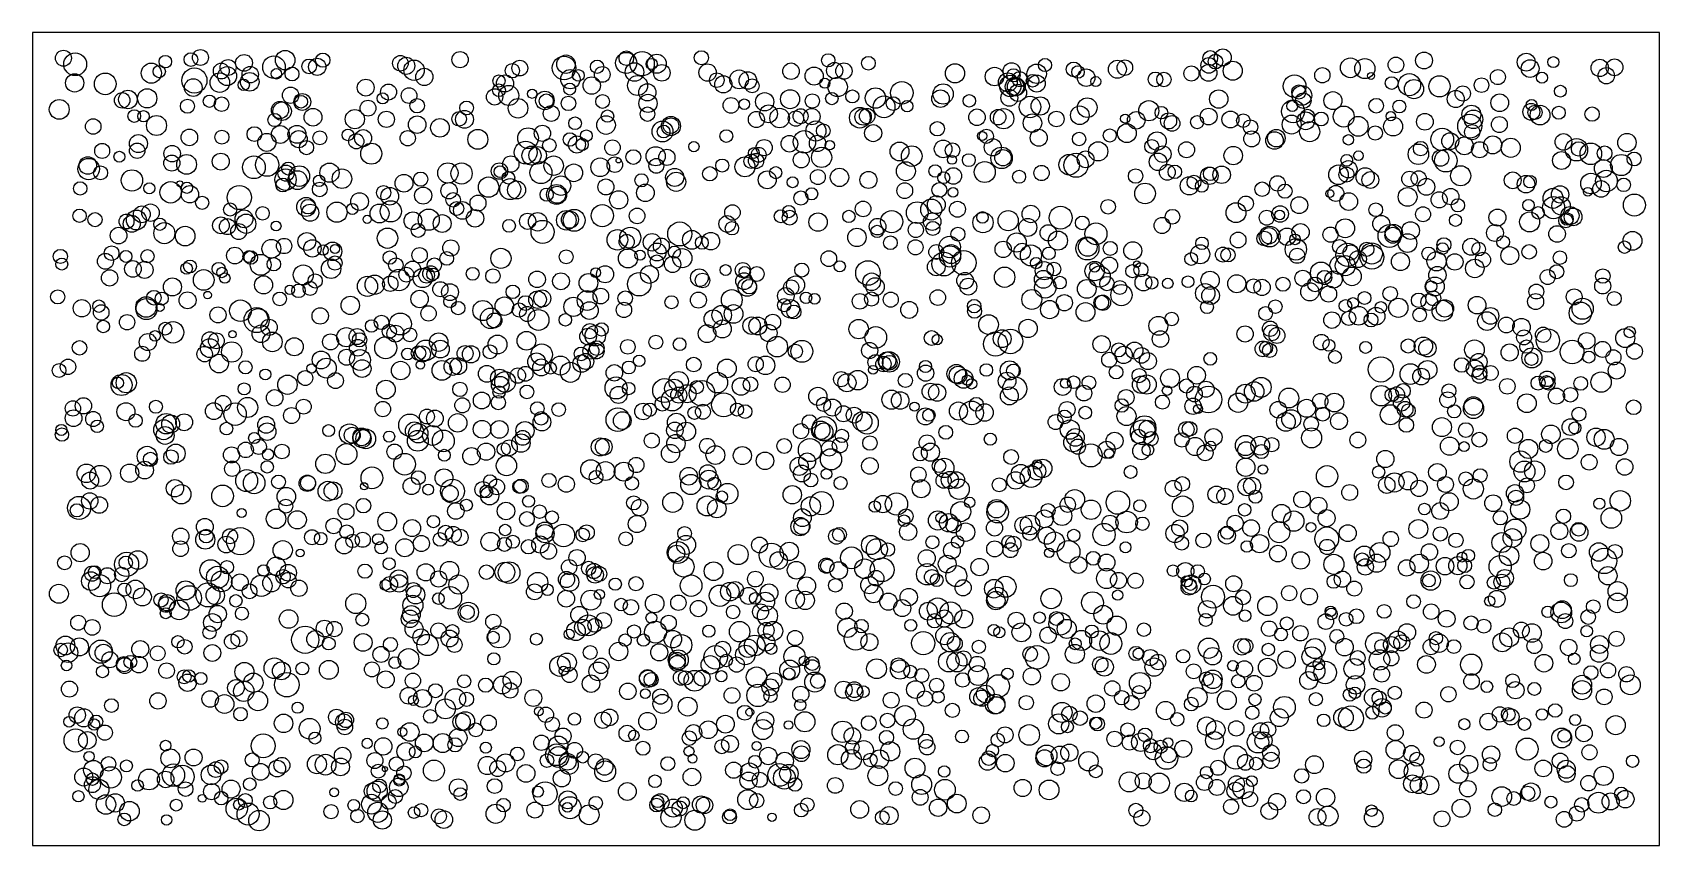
# Model space of a CAD drawing. Header units: millimetres. Extents: x 0 to 100, y 0 to 50.
import ezdxf

# ---------------------------------------------------------------- set-up
doc = ezdxf.new("R2010")
doc.units = ezdxf.units.MM
doc.layers.add('frame', color=7, linetype='Continuous')
doc.layers.add('media', color=7, linetype='Continuous')

msp = doc.modelspace()

# ---------------------------------------------------------------- linework, layer by layer
at = {"layer": 'frame'}
msp.add_lwpolyline([(0, 0), (100, 0), (100, 50), (0, 50), (0, 0)], dxfattribs=at)
at = {"layer": 'media'}
for centre, radius in [((1.9, 48.42), 0.49), ((2.62, 48.05), 0.702), ((7.3, 47.5), 0.618), ((8.16, 48.21), 0.382), ((9.73, 48.34), 0.42), ((10.32, 48.46), 0.488), ((11.6, 47.63), 0.486), ((12.02, 47.85), 0.488), ((13, 48.13), 0.515), ((14.84, 47.87), 0.695), ((15.53, 48.3), 0.599), ((17, 47.92), 0.451), ((17.5, 47.89), 0.529), ((17.84, 48.3), 0.439), ((22.61, 48.11), 0.48), ((22.97, 47.95), 0.527), ((23.45, 47.68), 0.627), ((26.28, 48.33), 0.5), ((29.49, 47.65), 0.441), ((29.95, 47.81), 0.484), ((32.67, 47.82), 0.727), ((32.79, 48.05), 0.568), ((34.7, 47.89), 0.412), ((36.49, 48.13), 0.65), ((36.5, 48.42), 0.448), ((37, 47.57), 0.57), ((37.47, 48.08), 0.747), ((38.05, 48.07), 0.342), ((38.37, 48.08), 0.584), ((38.68, 47.52), 0.51), ((41.11, 48.45), 0.433), ((41.49, 47.54), 0.533), ((46.62, 47.62), 0.506), ((48.91, 48.29), 0.407), ((49.3, 47.66), 0.498), ((49.87, 47.63), 0.502), ((51.38, 48.11), 0.422), ((56.7, 47.49), 0.589), ((60.18, 47.62), 0.52), ((61.72, 47.46), 0.597), ((62.23, 48), 0.403), ((63.99, 47.73), 0.455), ((66.68, 47.74), 0.553), ((67.14, 47.84), 0.479), ((72.28, 47.52), 0.517), ((72.3, 47.98), 0.481), ((72.39, 48.43), 0.454), ((72.71, 48.21), 0.448), ((73.16, 48.47), 0.523), ((73.77, 47.65), 0.587), ((81, 47.83), 0.608), ((81.89, 47.78), 0.618), ((83.8, 48.01), 0.481), ((85.53, 48.28), 0.519), ((91.81, 48.18), 0.551), ((92.05, 47.78), 0.547), ((93.48, 48.18), 0.341), ((96.33, 47.82), 0.532), ((97.24, 47.86), 0.517), ((2.59, 46.9), 0.561), ((4.47, 46.84), 0.667), ((7.79, 47.6), 0.378), ((9.95, 47.05), 0.77), ((9.88, 46.61), 0.545), ((11.51, 46.92), 0.601), ((11.96, 47.32), 0.581), ((12.98, 46.78), 0.348), ((13.35, 46.97), 0.572), ((13.38, 47.41), 0.505), ((14.99, 47.46), 0.322), ((15.95, 47.45), 0.425), ((20.48, 46.61), 0.518), ((24.08, 47.27), 0.53), ((28.67, 47.02), 0.375), ((29.04, 46.87), 0.527), ((33.06, 47.13), 0.595), ((33.55, 47.36), 0.362), ((34.37, 46.74), 0.534), ((35.02, 47.42), 0.483), ((37.19, 46.74), 0.615), ((42.06, 47.07), 0.451), ((42.46, 46.81), 0.527), ((43.43, 47.12), 0.578), ((43.97, 47.05), 0.539), ((44.23, 46.72), 0.429), ((48.04, 47.32), 0.559), ((48.7, 46.88), 0.307), ((49.49, 46.65), 0.595), ((59.13, 47.29), 0.57), ((59.95, 46.94), 0.579), ((60.1, 46.71), 0.657), ((60.36, 46.67), 0.57), ((60.3, 47.37), 0.405), ((60.47, 46.67), 0.545), ((60.67, 47.13), 0.46), ((61.47, 47.03), 0.391), ((61.72, 46.86), 0.526), ((64.26, 47.57), 0.387), ((64.76, 47.22), 0.539), ((65.35, 46.98), 0.31), ((69.02, 47.12), 0.451), ((69.54, 47.11), 0.444), ((71.23, 47.48), 0.464), ((77.57, 46.7), 0.7), ((79.28, 47.37), 0.469), ((82.27, 47.33), 0.214), ((83.54, 46.89), 0.392), ((84.63, 46.79), 0.686), ((84.91, 46.52), 0.591), ((86.48, 46.69), 0.653), ((89.06, 46.76), 0.453), ((90.07, 47.26), 0.463), ((92.78, 47.22), 0.343), ((96.73, 47.34), 0.502), ((5.51, 45.83), 0.477), ((5.86, 45.88), 0.568), ((7.05, 45.95), 0.591), ((10.87, 45.77), 0.376), ((11.62, 45.59), 0.447), ((15.86, 46.14), 0.504), ((16.58, 45.73), 0.518), ((16.51, 45.74), 0.392), ((21.52, 45.95), 0.346), ((21.88, 46.34), 0.492), ((23.14, 46.12), 0.481), ((28.4, 46.04), 0.501), ((28.67, 46.45), 0.392), ((29.27, 46.13), 0.617), ((30.71, 46.23), 0.278), ((31.49, 45.82), 0.568), ((31.58, 45.79), 0.431), ((32.94, 45.64), 0.446), ((33.02, 46.52), 0.363), ((35.04, 45.76), 0.424), ((37.79, 46.32), 0.528), ((37.83, 45.64), 0.559), ((42.93, 45.52), 0.482), ((45, 45.74), 0.562), ((46.56, 45.9), 0.584), ((47.93, 45.79), 0.44), ((49.13, 45.94), 0.38), ((50.39, 46.07), 0.403), ((51.81, 45.97), 0.628), ((52.34, 45.43), 0.668), ((52.9, 45.63), 0.424), ((53.43, 46.29), 0.693), ((55.81, 45.93), 0.54), ((55.97, 46.22), 0.626), ((57.58, 45.8), 0.383), ((60.04, 45.98), 0.519), ((60.57, 46.29), 0.525), ((61.31, 45.42), 0.66), ((61.94, 45.48), 0.561), ((72.91, 45.91), 0.566), ((77.83, 46.34), 0.433), ((78.02, 46.13), 0.604), ((78.11, 45.81), 0.473), ((79.93, 45.81), 0.553), ((87.48, 45.91), 0.526), ((87.91, 46.25), 0.469), ((90.18, 45.68), 0.545), ((93.91, 46.39), 0.363), ((1.64, 45.27), 0.608), ((6.25, 44.86), 0.391), ((6.82, 44.85), 0.348), ((9.52, 45.47), 0.434), ((14.88, 44.62), 0.409), ((15.21, 45.23), 0.528), ((15.34, 45.16), 0.569), ((17.24, 44.79), 0.546), ((19.81, 44.67), 0.591), ((20.62, 45.35), 0.487), ((21.75, 44.66), 0.498), ((23.64, 45.5), 0.446), ((26.22, 44.69), 0.45), ((26.55, 44.66), 0.549), ((26.68, 45.36), 0.426), ((29.84, 45.34), 0.6), ((31.88, 45.02), 0.49), ((35.34, 44.86), 0.383), ((37.8, 44.98), 0.444), ((43.75, 45.59), 0.325), ((44.49, 44.65), 0.493), ((45.24, 45), 0.548), ((45.92, 44.74), 0.6), ((46.92, 44.71), 0.472), ((47.21, 44.85), 0.462), ((47.9, 44.83), 0.504), ((50.85, 44.76), 0.636), ((51.05, 44.81), 0.506), ((51.3, 44.86), 0.475), ((53.76, 45.47), 0.349), ((58.05, 44.79), 0.509), ((59.35, 44.79), 0.477), ((59.69, 44.7), 0.624), ((62.93, 44.68), 0.478), ((64.37, 44.91), 0.572), ((64.83, 45.38), 0.604), ((67.84, 44.6), 0.539), ((68.61, 45.19), 0.62), ((69.39, 45.07), 0.388), ((69.83, 44.56), 0.493), ((72.29, 44.83), 0.515), ((73.63, 44.65), 0.521), ((77.48, 45.15), 0.702), ((77.43, 45.48), 0.336), ((78.26, 44.57), 0.546), ((78.37, 44.85), 0.427), ((79.21, 44.68), 0.426), ((80.59, 44.83), 0.645), ((82.59, 45.5), 0.45), ((83.48, 44.85), 0.288), ((84.01, 45.45), 0.397), ((85.58, 44.51), 0.511), ((88.44, 44.95), 0.582), ((88.57, 44.66), 0.573), ((92.12, 45.12), 0.517), ((92.14, 45.54), 0.338), ((92.35, 45.09), 0.44), ((92.66, 44.92), 0.604), ((93.81, 45.07), 0.401), ((95.86, 44.98), 0.44), ((3.73, 44.22), 0.476), ((7.62, 44.28), 0.615), ((9.64, 43.55), 0.509), ((13.64, 43.75), 0.455), ((15.23, 43.73), 0.551), ((16.25, 43.74), 0.55), ((19.39, 43.7), 0.358), ((20.32, 43.51), 0.521), ((23.64, 44.33), 0.539), ((25.04, 44.14), 0.57), ((27.37, 43.43), 0.612), ((30.46, 43.5), 0.637), ((31.34, 43.8), 0.5), ((33.35, 44.42), 0.387), ((34.04, 43.65), 0.362), ((35.25, 44.31), 0.574), ((38.72, 43.91), 0.642), ((38.79, 43.91), 0.392), ((39.24, 44.25), 0.587), ((39.24, 44.27), 0.48), ((42.64, 43.63), 0.394), ((48.15, 43.94), 0.619), ((48.6, 43.96), 0.421), ((51.67, 43.81), 0.523), ((55.61, 44.08), 0.441), ((58.63, 43.62), 0.436), ((61.46, 44.43), 0.567), ((61.85, 43.53), 0.521), ((66.21, 43.67), 0.404), ((67.26, 43.81), 0.578), ((67.16, 44.7), 0.279), ((70.04, 44.41), 0.481), ((71.58, 44.49), 0.404), ((74.42, 44.58), 0.417), ((74.86, 44.18), 0.449), ((76.45, 43.5), 0.541), ((77.39, 44.34), 0.582), ((78.5, 43.9), 0.619), ((81.49, 44.23), 0.607), ((82.53, 43.82), 0.438), ((83.63, 44.22), 0.582), ((86.65, 43.42), 0.696), ((88.34, 44.24), 0.741), ((88.49, 43.87), 0.465), ((90.16, 44.34), 0.489), ((4.28, 42.72), 0.46), ((6.51, 43.17), 0.556), ((6.43, 42.73), 0.472), ((8.58, 42.55), 0.505), ((11.64, 43.56), 0.429), ((14.4, 43.24), 0.557), ((16.36, 43.44), 0.53), ((16.84, 42.92), 0.436), ((17.66, 43.52), 0.427), ((19.9, 43.31), 0.467), ((20.82, 42.55), 0.647), ((23.06, 43.5), 0.469), ((30.31, 42.62), 0.701), ((30.67, 42.43), 0.586), ((31.77, 43.06), 0.415), ((33.03, 43.42), 0.414), ((33.46, 43.11), 0.527), ((33.78, 43.11), 0.373), ((35.65, 42.92), 0.474), ((40.65, 42.98), 0.318), ((44.97, 42.92), 0.498), ((46.52, 43.16), 0.514), ((47.44, 43.28), 0.69), ((48.25, 43.18), 0.503), ((49, 43.07), 0.289), ((53.29, 42.68), 0.578), ((54.04, 42.4), 0.632), ((55.97, 42.84), 0.542), ((56.55, 42.76), 0.451), ((58.37, 43.64), 0.279), ((59.02, 42.94), 0.527), ((64.33, 43.45), 0.413), ((65.5, 42.69), 0.591), ((68.79, 42.99), 0.432), ((69.12, 43.32), 0.569), ((69.47, 42.52), 0.509), ((70.93, 42.79), 0.491), ((74.94, 43.46), 0.491), ((76.34, 43.36), 0.54), ((80.88, 43.4), 0.318), ((85.18, 42.51), 0.627), ((85.32, 42.86), 0.447), ((87.14, 43.32), 0.52), ((88.01, 43.03), 0.55), ((88.95, 42.79), 0.497), ((89.75, 43.09), 0.553), ((90.86, 42.91), 0.588), ((94.1, 43.27), 0.514), ((94.9, 42.79), 0.686), ((95.03, 42.84), 0.441), ((95.78, 42.54), 0.664), ((96.63, 42.57), 0.451), ((98, 43.23), 0.566), ((3.45, 41.6), 0.66), ((3.4, 41.82), 0.54), ((5.34, 42.36), 0.335), ((8.56, 41.97), 0.495), ((9.47, 41.89), 0.608), ((11.57, 42.06), 0.52), ((13.61, 41.71), 0.696), ((14.42, 41.87), 0.715), ((15.72, 41.63), 0.401), ((29.4, 41.91), 0.499), ((31.05, 42.45), 0.539), ((31.25, 41.38), 0.676), ((32.03, 41.81), 0.596), ((34.89, 41.71), 0.575), ((35.79, 41.87), 0.477), ((36.02, 42.13), 0.154), ((36.93, 42.34), 0.453), ((38.3, 42.39), 0.589), ((38.34, 41.8), 0.456), ((38.99, 42.32), 0.498), ((42.39, 41.82), 0.4), ((43.79, 41.74), 0.613), ((44.17, 42.08), 0.443), ((44.47, 42.1), 0.469), ((44.34, 42.59), 0.329), ((44.63, 42.48), 0.456), ((47.25, 42.17), 0.494), ((48.5, 42.32), 0.621), ((53.68, 41.47), 0.584), ((56.52, 42.17), 0.276), ((57.55, 42.15), 0.393), ((58.53, 41.42), 0.645), ((59.56, 42.29), 0.66), ((59.65, 42.3), 0.504), ((63.72, 41.87), 0.634), ((64.14, 41.84), 0.744), ((64.73, 42.2), 0.513), ((69.18, 42.05), 0.539), ((73.8, 42.43), 0.567), ((80.88, 41.59), 0.529), ((80.78, 42.14), 0.359), ((81.5, 42.42), 0.297), ((86.55, 42.28), 0.501), ((86.87, 42.12), 0.698), ((93.98, 42.13), 0.552), ((96.55, 41.64), 0.551), ((97.65, 41.85), 0.65), ((98.44, 42.22), 0.428), ((4.18, 41.37), 0.433), ((6.11, 40.9), 0.657), ((15.55, 40.95), 0.657), ((15.38, 40.62), 0.427), ((15.58, 41.35), 0.494), ((16.29, 40.92), 0.581), ((16.4, 41.17), 0.631), ((17.62, 40.88), 0.356), ((18.25, 41.38), 0.593), ((19.02, 41.01), 0.6), ((22.83, 40.73), 0.546), ((23.86, 40.98), 0.44), ((25.53, 41.36), 0.625), ((26.37, 41.33), 0.653), ((28.03, 40.49), 0.626), ((28.7, 41.48), 0.503), ((28.73, 41.44), 0.359), ((29.36, 40.37), 0.646), ((29.25, 41.06), 0.386), ((32.48, 40.58), 0.598), ((33.27, 41.37), 0.544), ((37.43, 40.91), 0.408), ((39.47, 41.09), 0.555), ((39.56, 40.82), 0.589), ((41.63, 41.31), 0.441), ((45.16, 40.94), 0.551), ((45.68, 41.38), 0.374), ((46.72, 40.79), 0.335), ((48.27, 41.11), 0.459), ((49.6, 41.09), 0.564), ((51.38, 40.93), 0.523), ((55.48, 41.48), 0.383), ((56.01, 41.07), 0.365), ((56.6, 41.18), 0.507), ((60.64, 41.13), 0.403), ((62.02, 41.36), 0.468), ((67.8, 41.17), 0.445), ((69.75, 41.4), 0.484), ((70.21, 41.43), 0.418), ((71.1, 40.57), 0.561), ((71.39, 40.8), 0.429), ((72.33, 41.19), 0.538), ((72.38, 41.31), 0.415), ((73.09, 41.25), 0.536), ((76.52, 40.72), 0.474), ((80.27, 41.25), 0.602), ((80.76, 41.26), 0.462), ((81.91, 41.12), 0.562), ((82.23, 40.93), 0.514), ((84.64, 40.99), 0.48), ((85.2, 41.03), 0.464), ((85.67, 40.51), 0.516), ((87.78, 41.19), 0.618), ((90.98, 40.91), 0.517), ((91.8, 40.67), 0.539), ((92.04, 40.83), 0.382), ((95.79, 40.71), 0.631), ((96.74, 40.87), 0.664), ((97.8, 40.63), 0.418), ((2.93, 40.41), 0.413), ((7.18, 40.42), 0.338), ((8.49, 40.17), 0.658), ((9.06, 40.7), 0.182), ((9.49, 40.45), 0.343), ((9.67, 40.05), 0.535), ((12.71, 39.85), 0.745), ((17.65, 40.35), 0.45), ((20.1, 39.6), 0.543), ((21.58, 40.15), 0.436), ((21.96, 39.93), 0.544), ((24.01, 39.97), 0.525), ((25.6, 40.27), 0.5), ((25.85, 39.71), 0.445), ((27.38, 39.51), 0.49), ((29.75, 40.32), 0.554), ((31.6, 40.03), 0.405), ((32.21, 40.04), 0.614), ((32.24, 40.02), 0.523), ((35.24, 40.5), 0.492), ((36.03, 39.71), 0.557), ((37.67, 40.14), 0.54), ((47.23, 39.82), 0.433), ((47.89, 40.08), 0.372), ((53.61, 40.27), 0.485), ((55.74, 40.32), 0.454), ((56.58, 40.17), 0.293), ((68.38, 40.1), 0.634), ((71.87, 40.56), 0.388), ((75.58, 40.36), 0.447), ((76.98, 40.24), 0.437), ((79.74, 40.09), 0.244), ((80.11, 40.1), 0.491), ((80.9, 39.6), 0.541), ((84.52, 39.89), 0.577), ((86.46, 39.71), 0.499), ((87.17, 39.91), 0.502), ((93.46, 39.8), 0.614), ((93.89, 40.04), 0.534), ((95.59, 40.21), 0.265), ((96.41, 40.38), 0.51), ((98.46, 39.39), 0.676), ((2.89, 38.73), 0.41), ((6.38, 38.47), 0.614), ((6.72, 38.82), 0.515), ((7.25, 38.92), 0.534), ((10.43, 39.53), 0.405), ((12.15, 39.11), 0.405), ((13, 38.54), 0.547), ((14.14, 38.88), 0.414), ((16.82, 39.27), 0.585), ((16.94, 39.29), 0.45), ((17.07, 38.92), 0.523), ((18.71, 38.95), 0.623), ((19.66, 39.15), 0.342), ((21.33, 38.87), 0.582), ((22.02, 39), 0.652), ((24.35, 38.49), 0.649), ((26.07, 39.18), 0.43), ((26.42, 39.06), 0.544), ((27.2, 38.57), 0.537), ((32.81, 38.45), 0.602), ((33.03, 38.49), 0.524), ((33.29, 38.45), 0.675), ((35.02, 38.74), 0.682), ((37.16, 38.72), 0.48), ((43.02, 38.93), 0.477), ((45.99, 38.7), 0.396), ((46.54, 38.61), 0.455), ((46.49, 38.99), 0.378), ((50.18, 38.69), 0.378), ((51.05, 39.15), 0.479), ((52.81, 38.37), 0.68), ((54.38, 38.92), 0.668), ((55.24, 39.11), 0.644), ((55.55, 39.41), 0.547), ((56.85, 39.13), 0.488), ((59.97, 38.43), 0.621), ((61.36, 38.84), 0.535), ((63.19, 38.61), 0.703), ((66.11, 39.28), 0.449), ((70.07, 38.67), 0.454), ((73.97, 38.92), 0.611), ((74.58, 39.48), 0.461), ((75.86, 38.61), 0.462), ((76.68, 38.84), 0.509), ((76.66, 38.78), 0.3), ((77.86, 39.38), 0.518), ((82.56, 39.1), 0.422), ((85.47, 38.82), 0.462), ((87.61, 39.37), 0.408), ((90.04, 38.62), 0.52), ((91.95, 39.38), 0.355), ((92.54, 38.91), 0.383), ((93.49, 39.23), 0.681), ((93.95, 39.34), 0.564), ((94.5, 38.74), 0.557), ((94.69, 38.66), 0.546), ((3.84, 38.49), 0.433), ((5.29, 37.51), 0.512), ((5.78, 38.38), 0.456), ((6.1, 38.24), 0.522), ((7.83, 38.21), 0.378), ((8.1, 37.66), 0.647), ((9.38, 37.48), 0.602), ((11.58, 38.14), 0.514), ((11.98, 38.06), 0.492), ((12.67, 37.76), 0.49), ((13.13, 38.24), 0.593), ((14.97, 38.1), 0.305), ((20.57, 38.51), 0.251), ((23.38, 38.42), 0.545), ((23.7, 37.83), 0.429), ((25.18, 38.25), 0.549), ((29.29, 38.11), 0.393), ((30.43, 38.39), 0.496), ((31.05, 38.36), 0.57), ((31.35, 37.74), 0.708), ((36.74, 37.38), 0.648), ((39.78, 37.61), 0.739), ((42.7, 38.23), 0.511), ((42.99, 37.96), 0.412), ((48.28, 38.34), 0.565), ((51.94, 38.06), 0.511), ((51.91, 37.77), 0.378), ((54.29, 37.86), 0.467), ((55.3, 38.37), 0.539), ((55.34, 37.95), 0.433), ((56.88, 37.6), 0.428), ((58.42, 38.31), 0.625), ((58.39, 38.63), 0.354), ((61.17, 38.01), 0.554), ((62.43, 37.68), 0.501), ((64.52, 38.29), 0.42), ((65.36, 37.62), 0.676), ((69.43, 38.13), 0.496), ((76.04, 37.45), 0.638), ((76.01, 37.5), 0.5), ((77.94, 37.72), 0.53), ((79.78, 37.57), 0.465), ((80.68, 37.96), 0.58), ((82.9, 38.23), 0.521), ((83.41, 37.49), 0.705), ((83.61, 37.53), 0.489), ((83.67, 37.67), 0.526), ((84.7, 37.82), 0.545), ((87.46, 38.45), 0.373), ((89.89, 37.67), 0.52), ((92.02, 38.35), 0.615), ((93.71, 37.61), 0.51), ((94.24, 38.42), 0.43), ((94.32, 38.53), 0.378), ((14.68, 36.7), 0.577), ((15.46, 36.87), 0.471), ((16.86, 37.15), 0.551), ((17.2, 36.72), 0.532), ((18.44, 36.54), 0.569), ((21.82, 37.35), 0.627), ((25.71, 36.75), 0.499), ((35.95, 37.25), 0.633), ((36.52, 37.12), 0.465), ((38.08, 37.1), 0.539), ((38.39, 36.5), 0.552), ((38.65, 36.87), 0.49), ((40.53, 37.25), 0.58), ((41.14, 37.07), 0.395), ((41.69, 37.17), 0.539), ((50.67, 37.4), 0.567), ((52.73, 37.07), 0.425), ((54.27, 36.79), 0.463), ((56.37, 36.81), 0.663), ((59.66, 36.66), 0.501), ((60.49, 37.08), 0.59), ((60.83, 36.53), 0.505), ((63.03, 37.2), 0.586), ((64.84, 36.72), 0.71), ((64.86, 36.81), 0.574), ((66.24, 36.72), 0.436), ((67.63, 36.58), 0.554), ((71.88, 37.03), 0.384), ((74.1, 37.24), 0.484), ((75.71, 37.33), 0.453), ((77.11, 37.44), 0.536), ((77.65, 36.66), 0.658), ((77.6, 37.28), 0.328), ((80.34, 36.83), 0.436), ((80.83, 36.33), 0.716), ((82.01, 36.67), 0.439), ((82.32, 36.41), 0.654), ((84.51, 37.05), 0.575), ((86.75, 36.95), 0.432), ((86.67, 36.71), 0.358), ((88.43, 36.82), 0.523), ((88.89, 36.68), 0.419), ((90.39, 37.11), 0.393), ((97.85, 36.8), 0.387), ((98.34, 37.19), 0.578), ((1.71, 36.23), 0.435), ((1.8, 35.76), 0.367), ((4.48, 35.93), 0.489), ((4.86, 36.43), 0.452), ((5.74, 36.23), 0.369), ((7.07, 36.24), 0.406), ((9.68, 35.61), 0.394), ((12.44, 36.28), 0.515), ((13.3, 36.22), 0.365), ((13.42, 36.16), 0.415), ((14.02, 35.71), 0.641), ((14.83, 35.75), 0.413), ((17.86, 36.62), 0.319), ((18.35, 35.47), 0.598), ((18.59, 35.82), 0.438), ((18.59, 36.68), 0.278), ((21.96, 36.16), 0.41), ((22.33, 35.7), 0.445), ((23.79, 36.3), 0.474), ((24.7, 35.7), 0.435), ((25.46, 36.11), 0.423), ((28.79, 36.11), 0.619), ((32.8, 36.2), 0.429), ((36.6, 36.11), 0.586), ((37.34, 36.31), 0.314), ((38.37, 35.92), 0.405), ((39.34, 35.74), 0.5), ((39.45, 36.49), 0.376), ((39.94, 36.12), 0.587), ((48.94, 36.09), 0.486), ((55.55, 35.58), 0.542), ((55.55, 36.5), 0.459), ((56.01, 35.76), 0.732), ((56.39, 36.23), 0.653), ((56.47, 36.37), 0.583), ((57.24, 35.84), 0.751), ((61.37, 36.29), 0.649), ((61.69, 35.82), 0.351), ((62.47, 36.42), 0.388), ((66.18, 35.68), 0.511), ((71.22, 36.07), 0.394), ((71.77, 36.36), 0.585), ((73.17, 36.34), 0.46), ((73.48, 36.32), 0.431), ((77.73, 36.27), 0.464), ((80.32, 35.7), 0.571), ((80.69, 35.66), 0.62), ((81.02, 36.47), 0.462), ((81.47, 36.06), 0.52), ((82.33, 36.18), 0.731), ((84.08, 35.91), 0.556), ((85.81, 36.4), 0.408), ((86.3, 35.93), 0.59), ((87.42, 35.89), 0.506), ((88.65, 35.49), 0.568), ((89.15, 36.02), 0.464), ((90.8, 36.28), 0.55), ((91.99, 36.51), 0.447), ((93.88, 36.15), 0.415), ((4.74, 34.91), 0.502), ((6.17, 35.46), 0.509), ((6.89, 35.4), 0.522), ((9.47, 35.49), 0.357), ((10.52, 34.78), 0.635), ((11.44, 35.46), 0.404), ((11.64, 35.24), 0.322), ((11.82, 34.9), 0.321), ((14.2, 34.48), 0.557), ((16.64, 35.09), 0.614), ((17.37, 34.72), 0.436), ((20.59, 34.39), 0.62), ((21.03, 34.49), 0.595), ((21.99, 34.55), 0.473), ((22.53, 34.78), 0.658), ((22.98, 35.11), 0.456), ((23.36, 35.45), 0.493), ((23.98, 34.9), 0.592), ((24.22, 35.07), 0.481), ((24.47, 35.17), 0.487), ((24.61, 35.13), 0.377), ((27.05, 35.16), 0.397), ((28.3, 35.02), 0.445), ((31.01, 34.82), 0.51), ((32.48, 34.7), 0.516), ((34.17, 34.6), 0.575), ((34.61, 35.23), 0.295), ((35.19, 35.13), 0.524), ((37.29, 34.52), 0.721), ((37.92, 35.12), 0.548), ((40.99, 34.92), 0.542), ((41.18, 34.75), 0.452), ((42.6, 35.39), 0.333), ((43.66, 35.39), 0.464), ((43.74, 34.71), 0.517), ((43.78, 35.27), 0.344), ((44.52, 35.15), 0.454), ((46.9, 34.47), 0.556), ((47.28, 35.39), 0.428), ((49.62, 35.62), 0.344), ((51.35, 35.21), 0.755), ((51.58, 34.67), 0.54), ((57.32, 34.74), 0.509), ((59.75, 34.95), 0.626), ((62.13, 34.82), 0.55), ((62.19, 35.35), 0.558), ((62.78, 35.45), 0.421), ((63.15, 34.62), 0.389), ((65.28, 35.33), 0.595), ((65.59, 34.99), 0.651), ((65.28, 35.55), 0.295), ((66.04, 34.56), 0.443), ((67.6, 35.32), 0.406), ((67.88, 35.75), 0.207), ((68.13, 35.41), 0.43), ((68.28, 34.62), 0.516), ((71.02, 34.67), 0.36), ((72.38, 34.76), 0.562), ((74.02, 34.55), 0.553), ((78.08, 34.89), 0.491), ((79.2, 35.23), 0.651), ((79.41, 34.93), 0.443), ((79.97, 34.81), 0.53), ((81.1, 35), 0.571), ((86.35, 35.08), 0.533), ((93.13, 34.96), 0.463), ((93.69, 35.29), 0.432), ((96.52, 35.02), 0.444), ((1.55, 33.74), 0.436), ((7.46, 33.69), 0.449), ((7.94, 33.64), 0.401), ((8.6, 34.35), 0.555), ((9.53, 33.53), 0.519), ((10.76, 33.85), 0.23), ((15.19, 33.62), 0.421), ((15.81, 34.18), 0.285), ((16.35, 34.11), 0.417), ((17.06, 34.26), 0.433), ((23.79, 33.61), 0.536), ((25.07, 34.21), 0.465), ((25.66, 34.03), 0.521), ((29.52, 34.05), 0.418), ((31.04, 33.57), 0.542), ((31.33, 33.64), 0.526), ((34.09, 33.52), 0.611), ((34.93, 33.79), 0.479), ((36.43, 33.66), 0.445), ((40.93, 33.54), 0.493), ((42.98, 33.55), 0.64), ((43.93, 34.35), 0.573), ((44.05, 34.37), 0.447), ((46.3, 33.8), 0.509), ((46.63, 34.32), 0.464), ((47.54, 33.68), 0.35), ((51.57, 33.61), 0.435), ((51.79, 34.36), 0.559), ((52.75, 33.57), 0.464), ((55.64, 33.7), 0.481), ((57.52, 34.37), 0.519), ((61.42, 33.58), 0.612), ((62.25, 34.32), 0.654), ((64.8, 34.23), 0.576), ((66.93, 33.85), 0.653), ((66.83, 34.32), 0.429), ((68.8, 34.6), 0.377), ((69.78, 34.57), 0.322), ((72.08, 33.96), 0.598), ((72.41, 33.82), 0.54), ((75.05, 34.41), 0.437), ((75.57, 34.32), 0.502), ((76.86, 34.52), 0.431), ((78.51, 34.05), 0.558), ((78.83, 34.51), 0.451), ((79.66, 33.92), 0.499), ((81.87, 33.67), 0.396), ((83.45, 33.93), 0.447), ((86.19, 34.38), 0.581), ((85.97, 34.38), 0.344), ((86.1, 33.65), 0.458), ((92.43, 34.07), 0.456), ((94.76, 33.74), 0.488), ((96.51, 34.41), 0.491), ((97.22, 33.64), 0.433), ((3.03, 33.04), 0.532), ((4.08, 33.17), 0.38), ((4.22, 32.78), 0.477), ((6.98, 33.12), 0.633), ((7, 32.99), 0.65), ((7.84, 33.09), 0.243), ((11.4, 32.63), 0.493), ((12.78, 32.89), 0.664), ((13.77, 32.31), 0.769), ((13.86, 32.42), 0.596), ((17.68, 32.57), 0.502), ((19.53, 33.22), 0.565), ((24.34, 32.72), 0.47), ((25.66, 33.46), 0.381), ((26.16, 33.05), 0.415), ((27.68, 32.9), 0.619), ((28.16, 32.42), 0.633), ((29, 33.17), 0.567), ((29.92, 32.93), 0.435), ((30.3, 33.36), 0.454), ((30.4, 32.69), 0.464), ((33.25, 33.13), 0.594), ((34.23, 32.9), 0.542), ((36.35, 32.94), 0.473), ((39.27, 33.41), 0.405), ((42.36, 32.62), 0.599), ((43.09, 32.69), 0.575), ((46.2, 33.23), 0.41), ((46.58, 33.01), 0.564), ((46.8, 32.81), 0.427), ((48.07, 33.62), 0.332), ((50.86, 33.47), 0.476), ((53.88, 32.94), 0.519), ((57.88, 33.17), 0.415), ((57.9, 32.86), 0.435), ((62.52, 32.96), 0.56), ((63.42, 33.38), 0.5), ((64.72, 32.81), 0.579), ((65.69, 33.39), 0.45), ((65.79, 33.38), 0.468), ((72.19, 33.11), 0.394), ((75.79, 32.72), 0.425), ((76.39, 33.14), 0.413), ((80.7, 33.19), 0.388), ((81.17, 33.36), 0.335), ((81.51, 32.58), 0.576), ((82.58, 32.55), 0.545), ((82.88, 33.1), 0.353), ((83.95, 33.07), 0.591), ((85.2, 33.53), 0.446), ((85.26, 32.63), 0.42), ((85.85, 33.42), 0.51), ((86.66, 32.89), 0.641), ((86.81, 33.03), 0.535), ((88.79, 33.23), 0.542), ((89.61, 32.57), 0.515), ((92.39, 33.45), 0.492), ((95.13, 32.74), 0.683), ((95.28, 33.01), 0.65), ((4.35, 31.92), 0.383), ((5.81, 32.18), 0.471), ((8.16, 31.79), 0.394), ((8.64, 31.56), 0.658), ((14.04, 31.47), 0.543), ((14.54, 31.87), 0.499), ((20.84, 31.95), 0.379), ((21.45, 32.17), 0.443), ((21.93, 31.62), 0.433), ((22.3, 31.48), 0.52), ((22.61, 32.07), 0.673), ((28.39, 32.29), 0.458), ((31.1, 32.32), 0.643), ((32.75, 32.33), 0.383), ((34.26, 31.63), 0.464), ((34.98, 31.74), 0.406), ((41.46, 31.48), 0.547), ((41.84, 32.38), 0.56), ((42.4, 31.77), 0.551), ((44.2, 31.97), 0.534), ((44.58, 31.95), 0.552), ((45.24, 31.52), 0.525), ((45.5, 32.19), 0.482), ((50.78, 31.76), 0.597), ((58.76, 32.04), 0.604), ((61.19, 31.8), 0.563), ((69.2, 31.96), 0.582), ((70.02, 32.38), 0.418), ((76.07, 31.78), 0.475), ((76.16, 31.53), 0.486), ((79.87, 32.31), 0.506), ((80.9, 32.42), 0.439), ((82.27, 32.32), 0.428), ((89.4, 32.25), 0.577), ((90.59, 32.01), 0.484), ((91.52, 31.88), 0.537), ((2.89, 30.61), 0.444), ((7.09, 30.96), 0.527), ((7.53, 31.34), 0.326), ((10.9, 30.59), 0.58), ((10.91, 31.1), 0.497), ((11.3, 31.04), 0.486), ((12.29, 31.44), 0.224), ((14.74, 30.97), 0.603), ((16.09, 30.67), 0.554), ((18.32, 30.97), 0.491), ((19.29, 31.26), 0.591), ((19.95, 31.3), 0.49), ((19.99, 30.61), 0.512), ((20.1, 31.1), 0.439), ((21.71, 30.61), 0.68), ((23.19, 31.41), 0.427), ((24.17, 30.45), 0.636), ((24.96, 30.96), 0.57), ((25.07, 30.53), 0.547), ((28.58, 30.81), 0.581), ((30.36, 31.04), 0.576), ((34.15, 31.3), 0.513), ((34.59, 31.35), 0.628), ((34.68, 30.59), 0.455), ((36.59, 30.67), 0.454), ((38.31, 30.96), 0.429), ((39.77, 30.83), 0.393), ((45.77, 30.68), 0.634), ((47.29, 30.39), 0.673), ((51.83, 31.25), 0.667), ((55.26, 31.21), 0.455), ((55.61, 31.11), 0.314), ((59.19, 30.84), 0.739), ((59.6, 31.17), 0.549), ((60.11, 31), 0.752), ((65.71, 30.83), 0.53), ((69.33, 31.15), 0.507), ((74.53, 31.46), 0.497), ((75.63, 30.54), 0.486), ((75.82, 30.6), 0.403), ((76.49, 31.37), 0.488), ((79.22, 30.96), 0.476), ((79.68, 30.76), 0.367), ((84.55, 30.72), 0.434), ((85.49, 30.71), 0.561), ((85.74, 30.58), 0.534), ((88.63, 30.49), 0.605), ((91.68, 31.25), 0.458), ((91.82, 30.68), 0.409), ((92.85, 31.41), 0.471), ((93.14, 31.06), 0.719), ((94.63, 30.35), 0.728), ((95.53, 31.04), 0.507), ((96.5, 30.51), 0.495), ((97.9, 31.21), 0.585), ((98.17, 31.58), 0.349), ((6.74, 30.24), 0.46), ((10.58, 30.22), 0.476), ((11.46, 29.64), 0.575), ((12.24, 30.35), 0.625), ((17.74, 29.86), 0.552), ((19.3, 30.03), 0.491), ((20.13, 29.86), 0.64), ((23.05, 30.23), 0.362), ((23.72, 30.28), 0.445), ((23.96, 30.23), 0.495), ((26.59, 30.26), 0.49), ((26.95, 30.21), 0.527), ((28.12, 30.36), 0.428), ((30.98, 29.75), 0.542), ((31.3, 30.19), 0.658), ((32.45, 29.52), 0.584), ((33.75, 29.64), 0.535), ((33.72, 30.23), 0.422), ((34, 29.77), 0.494), ((34.32, 30.41), 0.491), ((34.65, 30.4), 0.479), ((37.29, 29.81), 0.355), ((40.64, 29.58), 0.452), ((44.45, 29.6), 0.466), ((45.05, 29.53), 0.572), ((46.89, 30.39), 0.438), ((51.45, 30.44), 0.497), ((51.81, 29.72), 0.464), ((52.3, 29.61), 0.47), ((52.52, 29.82), 0.538), ((52.65, 29.74), 0.629), ((52.69, 29.69), 0.454), ((66.18, 29.87), 0.461), ((66.76, 30.48), 0.432), ((67.06, 30.17), 0.535), ((67.73, 30.44), 0.521), ((68.17, 30.14), 0.481), ((68.56, 29.79), 0.523), ((72.39, 29.93), 0.39), ((76.04, 30.45), 0.437), ((80.06, 30.04), 0.394), ((81.94, 30.63), 0.365), ((82.88, 29.28), 0.776), ((88.89, 29.75), 0.515), ((90.79, 30.32), 0.529), ((92.16, 29.99), 0.619), ((92.13, 29.92), 0.398), ((95.66, 30.04), 0.369), ((97.17, 30.02), 0.465), ((98.47, 30.39), 0.487), ((1.63, 29.21), 0.425), ((2.18, 29.44), 0.474), ((5.76, 28.46), 0.62), ((13.09, 29.41), 0.407), ((14.31, 28.97), 0.335), ((16.76, 28.75), 0.46), ((17.15, 29.34), 0.286), ((18.06, 29.36), 0.611), ((18.62, 28.59), 0.488), ((20.26, 29.33), 0.544), ((22.63, 29.21), 0.568), ((23.84, 29.56), 0.26), ((25.16, 29.22), 0.606), ((25.83, 29.45), 0.535), ((26.17, 29.48), 0.514), ((27.92, 29.01), 0.516), ((28.71, 28.73), 0.562), ((29.05, 28.51), 0.638), ((29.83, 28.9), 0.474), ((30.3, 29.01), 0.457), ((31.27, 29.4), 0.524), ((31.83, 29.36), 0.369), ((33.06, 29.1), 0.617), ((35.76, 29.07), 0.506), ((36.65, 29.4), 0.397), ((39.71, 28.55), 0.601), ((42.09, 28.47), 0.634), ((42.68, 29.34), 0.575), ((49.7, 28.68), 0.466), ((50.06, 28.46), 0.555), ((50.72, 28.62), 0.602), ((51.66, 29.26), 0.268), ((53.65, 28.6), 0.434), ((54.89, 29.05), 0.499), ((54.89, 29.46), 0.372), ((56.78, 29.01), 0.574), ((56.89, 28.93), 0.542), ((57.23, 28.7), 0.578), ((58.63, 29.24), 0.384), ((59.9, 28.57), 0.541), ((60.06, 29.22), 0.584), ((60.29, 29.19), 0.421), ((66.6, 29.11), 0.419), ((68.02, 28.9), 0.438), ((69.92, 28.73), 0.579), ((71.55, 28.92), 0.542), ((84.69, 28.99), 0.636), ((85.35, 28.84), 0.514), ((85.75, 29.25), 0.576), ((87.84, 29.55), 0.448), ((88.65, 29.33), 0.525), ((88.93, 28.89), 0.457), ((88.96, 29.09), 0.438), ((89.63, 29.06), 0.456), ((93.09, 28.7), 0.48), ((96.41, 28.5), 0.625), ((97.37, 29.21), 0.522), ((5.47, 28.32), 0.647), ((5.25, 28.45), 0.351), ((13.01, 28.08), 0.373), ((14.88, 27.53), 0.508), ((15.67, 28.34), 0.595), ((21.72, 28.04), 0.575), ((26.27, 28.05), 0.442), ((28.75, 28.31), 0.544), ((28.68, 27.89), 0.378), ((30.39, 27.9), 0.421), ((35.87, 28.14), 0.677), ((36.02, 27.71), 0.524), ((36.64, 28.1), 0.381), ((38.85, 27.98), 0.732), ((39.32, 27.39), 0.665), ((39.43, 28.1), 0.579), ((39.72, 27.7), 0.493), ((40.23, 27.78), 0.554), ((41.15, 27.81), 0.785), ((40.83, 28.19), 0.405), ((43.55, 28.23), 0.539), ((44.13, 28.37), 0.448), ((46.1, 28.34), 0.47), ((48.27, 27.62), 0.559), ((52.8, 27.42), 0.588), ((55.19, 27.92), 0.512), ((55.6, 27.85), 0.527), ((57.45, 28.62), 0.317), ((57.72, 28.39), 0.317), ((60.04, 27.65), 0.55), ((60.37, 28.09), 0.735), ((63.32, 28.2), 0.518), ((63.48, 28.42), 0.298), ((63.99, 28.49), 0.385), ((64.62, 27.82), 0.481), ((64.93, 28.46), 0.423), ((67.22, 27.55), 0.491), ((68.14, 28.34), 0.534), ((68.48, 28.35), 0.588), ((69.74, 27.98), 0.297), ((70.92, 28.26), 0.431), ((71.42, 27.76), 0.479), ((72.29, 27.43), 0.816), ((72.13, 28.06), 0.49), ((74.56, 27.79), 0.584), ((75.09, 27.92), 0.6), ((75.52, 28.18), 0.612), ((77.22, 27.52), 0.61), ((82.9, 27.66), 0.629), ((83.55, 27.71), 0.412), ((83.85, 27.73), 0.481), ((84.24, 27.96), 0.446), ((87.06, 27.96), 0.427), ((90.65, 28.24), 0.479), ((92.54, 28.44), 0.433), ((93.05, 28.49), 0.408), ((93.17, 28.42), 0.415), ((93.67, 27.64), 0.494), ((94.53, 27.72), 0.449), ((95.16, 28.42), 0.422), ((2.48, 26.88), 0.47), ((3.13, 27.04), 0.502), ((5.74, 26.68), 0.554), ((7.58, 26.98), 0.399), ((11.14, 26.71), 0.517), ((11.71, 27.2), 0.481), ((12.45, 26.53), 0.691), ((13.22, 26.94), 0.619), ((16.67, 26.99), 0.458), ((21.53, 26.84), 0.473), ((26.42, 27.07), 0.464), ((27.61, 27.37), 0.516), ((28.63, 27.24), 0.436), ((31.03, 26.88), 0.413), ((32.34, 26.81), 0.418), ((37.53, 26.69), 0.51), ((37.94, 26.8), 0.41), ((38.71, 27.16), 0.445), ((41.21, 26.68), 0.46), ((42.48, 27.1), 0.737), ((43.3, 26.81), 0.403), ((43.8, 26.69), 0.419), ((48.62, 27.13), 0.435), ((49.17, 26.93), 0.523), ((49.84, 26.55), 0.49), ((53.33, 27.37), 0.54), ((54.21, 26.99), 0.284), ((56.91, 26.72), 0.558), ((57.71, 26.6), 0.732), ((58.01, 27.13), 0.427), ((58.52, 26.63), 0.535), ((63.59, 26.81), 0.489), ((64.71, 26.62), 0.39), ((66.95, 27.06), 0.414), ((69.45, 27.27), 0.432), ((71.33, 27.01), 0.503), ((71.64, 26.85), 0.281), ((74.1, 27.23), 0.591), ((76.57, 26.8), 0.512), ((78.31, 26.89), 0.552), ((79.15, 27.33), 0.471), ((80.02, 27.24), 0.575), ((83.46, 26.49), 0.618), ((84.15, 27.22), 0.498), ((84.37, 26.83), 0.481), ((84.57, 26.74), 0.418), ((86.98, 27.41), 0.485), ((87.38, 26.7), 0.408), ((88.57, 26.88), 0.623), ((88.56, 27.03), 0.572), ((91.85, 27.2), 0.573), ((98.41, 26.95), 0.45), ((2.52, 26.28), 0.513), ((3.73, 26.23), 0.464), ((3.97, 25.78), 0.385), ((6.33, 26.13), 0.411), ((8.06, 25.57), 0.612), ((8.21, 25.94), 0.627), ((8.49, 25.93), 0.553), ((9.32, 26.03), 0.518), ((11.92, 25.64), 0.387), ((14.36, 25.87), 0.518), ((15.92, 26.44), 0.494), ((23.19, 25.85), 0.682), ((23.47, 25.5), 0.552), ((24.24, 26.38), 0.457), ((24.73, 26.26), 0.514), ((26.13, 25.99), 0.57), ((27.63, 25.6), 0.545), ((28.69, 25.59), 0.541), ((30.27, 25.51), 0.56), ((31.31, 26.04), 0.543), ((31.26, 26.27), 0.417), ((35.98, 26.19), 0.73), ((36.25, 26.13), 0.545), ((39.48, 25.53), 0.507), ((39.58, 26.03), 0.556), ((40.18, 25.46), 0.574), ((40.68, 26.6), 0.396), ((47.76, 26.05), 0.446), ((48.45, 25.54), 0.565), ((48.67, 25.64), 0.736), ((50.5, 26.47), 0.487), ((51, 26.08), 0.593), ((51.3, 25.99), 0.684), ((54.88, 26.39), 0.521), ((55.1, 26.47), 0.379), ((62.88, 26.04), 0.457), ((63.43, 26.36), 0.419), ((63.76, 25.58), 0.593), ((67.24, 26.41), 0.586), ((68.25, 25.41), 0.773), ((68.35, 25.75), 0.678), ((68.54, 25.64), 0.511), ((70.92, 25.59), 0.478), ((71.12, 25.62), 0.449), ((77.04, 26.05), 0.576), ((77.37, 26.22), 0.583), ((78.59, 25.93), 0.453), ((79.3, 26.53), 0.426), ((80.3, 26.1), 0.517), ((84.44, 25.86), 0.448), ((86.63, 25.73), 0.584), ((88.1, 25.55), 0.454), ((94.53, 25.73), 0.512), ((94.8, 25.68), 0.367), ((95.05, 26.53), 0.428), ((1.81, 25.27), 0.41), ((1.77, 25.56), 0.341), ((8.15, 25.22), 0.549), ((13.63, 25.06), 0.347), ((14.42, 25.45), 0.54), ((18.2, 25.52), 0.365), ((19.48, 25.31), 0.62), ((19.65, 25.23), 0.489), ((20.23, 25.13), 0.542), ((20.25, 25.03), 0.56), ((20.48, 25.01), 0.607), ((21.92, 25.15), 0.342), ((23.68, 24.89), 0.641), ((23.71, 25.35), 0.595), ((24.59, 25.22), 0.611), ((25.25, 24.88), 0.67), ((30.02, 24.75), 0.568), ((30.13, 25.07), 0.459), ((34.89, 24.51), 0.552), ((35.11, 24.52), 0.517), ((38.06, 24.9), 0.462), ((39.55, 24.72), 0.565), ((41.47, 24.57), 0.47), ((46.2, 24.57), 0.453), ((47.23, 25.48), 0.467), ((47.78, 24.32), 0.709), ((48.64, 25.43), 0.559), ((49.62, 24.61), 0.465), ((49.75, 25.19), 0.408), ((51.47, 24.75), 0.442), ((54.98, 24.77), 0.485), ((56.13, 25.41), 0.425), ((58.87, 24.99), 0.372), ((63.96, 24.79), 0.574), ((64.1, 25.1), 0.542), ((66.51, 24.89), 0.521), ((67.98, 25.16), 0.438), ((68.75, 25.02), 0.437), ((70.65, 24.94), 0.446), ((71.46, 24.54), 0.559), ((72.59, 25.11), 0.527), ((74.56, 24.6), 0.622), ((75.46, 24.59), 0.578), ((76.17, 24.65), 0.442), ((78.62, 25.07), 0.617), ((81.46, 24.94), 0.483), ((87.1, 24.56), 0.563), ((88.93, 24.96), 0.455), ((91.12, 25.2), 0.469), ((93.33, 25.29), 0.571), ((94.37, 24.4), 0.629), ((96.1, 25.11), 0.563), ((96.6, 24.98), 0.611), ((97.51, 24.51), 0.528), ((7.04, 23.94), 0.61), ((7.25, 23.75), 0.434), ((8.51, 23.89), 0.446), ((8.8, 24.11), 0.576), ((12.23, 24.02), 0.495), ((13.1, 24.33), 0.476), ((13.91, 24.52), 0.467), ((14.47, 24.05), 0.345), ((15.33, 24.23), 0.454), ((18, 23.47), 0.593), ((19.29, 24.07), 0.647), ((22.25, 24.22), 0.47), ((22.87, 23.45), 0.667), ((25.31, 24), 0.365), ((26.98, 23.94), 0.535), ((27.88, 24.22), 0.532), ((28.96, 24.37), 0.404), ((29.31, 24.46), 0.486), ((39.21, 24.11), 0.56), ((41.97, 24.01), 0.577), ((43.63, 23.98), 0.558), ((45.02, 23.66), 0.537), ((47.61, 23.62), 0.519), ((49.08, 23.75), 0.652), ((48.96, 24.42), 0.47), ((54.56, 24.08), 0.433), ((55.19, 24.19), 0.556), ((60.15, 23.89), 0.454), ((64.25, 24.53), 0.467), ((65.04, 23.99), 0.708), ((66.02, 24.34), 0.521), ((66.17, 24.1), 0.293), ((68.16, 24.26), 0.534), ((68.56, 24.33), 0.358), ((72.08, 24.15), 0.486), ((72.42, 24.56), 0.302), ((74.59, 24.32), 0.51), ((75.53, 24.23), 0.434), ((83.15, 23.77), 0.529), ((87.99, 24.53), 0.308), ((91.46, 23.61), 0.659), ((91.94, 24.39), 0.585), ((93.01, 24.57), 0.391), ((95.68, 23.57), 0.485), ((3.31, 22.89), 0.572), ((4.16, 22.73), 0.644), ((5.97, 22.9), 0.562), ((6.89, 23.09), 0.543), ((12.27, 23.17), 0.468), ((13.16, 22.44), 0.674), ((14.43, 23.28), 0.378), ((20.86, 22.61), 0.669), ((23.71, 22.62), 0.427), ((25.29, 22.61), 0.552), ((29.13, 23.36), 0.623), ((34.31, 23.11), 0.616), ((34.64, 22.65), 0.419), ((35.22, 23.03), 0.577), ((36.34, 22.99), 0.583), ((37.11, 23.4), 0.47), ((40.33, 22.71), 0.542), ((41.57, 22.5), 0.579), ((41.5, 22.91), 0.506), ((47.12, 23.32), 0.56), ((47.29, 22.88), 0.52), ((48.8, 22.85), 0.33), ((51.47, 23.34), 0.512), ((54.45, 22.81), 0.472), ((55.72, 23.35), 0.417), ((56.04, 23.22), 0.596), ((56.38, 22.48), 0.528), ((60.74, 22.85), 0.589), ((61.38, 22.69), 0.667), ((61.74, 23.03), 0.543), ((61.75, 23.43), 0.289), ((62.09, 23.19), 0.563), ((67.49, 22.97), 0.392), ((74.57, 23.26), 0.567), ((75.63, 23.13), 0.29), ((79.57, 22.71), 0.655), ((82.74, 22.97), 0.377), ((86.35, 22.95), 0.541), ((88.98, 22.75), 0.425), ((91.7, 23), 0.644), ((92.33, 23.03), 0.624), ((97.86, 23.28), 0.507), ((3.54, 22.44), 0.522), ((8.75, 21.97), 0.531), ((9.14, 21.6), 0.597), ((11.68, 21.5), 0.665), ((13.62, 22.3), 0.663), ((15.12, 22.36), 0.422), ((15.6, 21.46), 0.566), ((16.89, 22.28), 0.503), ((16.93, 22.29), 0.458), ((18.16, 21.79), 0.607), ((18.47, 21.81), 0.55), ((20.38, 22.09), 0.223), ((23.29, 22.1), 0.518), ((24.32, 21.89), 0.335), ((25.81, 21.79), 0.735), ((25.67, 21.65), 0.494), ((27.68, 21.89), 0.493), ((27.9, 21.77), 0.392), ((28.1, 21.51), 0.562), ((28.12, 22.4), 0.402), ((28.53, 22.05), 0.48), ((29.93, 22.07), 0.418), ((30.03, 22.1), 0.439), ((31.74, 22.45), 0.435), ((32.81, 22.22), 0.498), ((36.84, 22.27), 0.41), ((40.46, 22.2), 0.62), ((41.91, 22.25), 0.394), ((42.72, 21.63), 0.64), ((46.7, 21.57), 0.564), ((47.84, 22.47), 0.421), ((49.67, 22.29), 0.401), ((54.62, 21.94), 0.551), ((56, 22.44), 0.466), ((56.78, 22.48), 0.505), ((56.95, 21.91), 0.626), ((59.42, 22.18), 0.431), ((60.43, 22.45), 0.536), ((70.12, 21.95), 0.499), ((70.67, 22.24), 0.453), ((72.77, 21.58), 0.523), ((74.63, 22.05), 0.544), ((74.96, 22.11), 0.523), ((80.96, 21.71), 0.488), ((83.24, 22.16), 0.504), ((83.71, 22.33), 0.59), ((84.55, 22.43), 0.563), ((85.22, 21.96), 0.503), ((86.85, 22.2), 0.488), ((88.09, 22.55), 0.421), ((88.56, 21.93), 0.621), ((91.12, 21.66), 0.532), ((91.85, 22.15), 0.46), ((94.26, 22.33), 0.451), ((2.86, 20.76), 0.711), ((2.72, 20.61), 0.404), ((3.52, 21.19), 0.502), ((4.1, 20.94), 0.511), ((15.57, 20.87), 0.422), ((19.27, 20.53), 0.488), ((20.34, 20.9), 0.447), ((26.02, 20.57), 0.507), ((26.67, 20.93), 0.365), ((29.1, 20.57), 0.539), ((30.49, 21.17), 0.365), ((36.95, 21.07), 0.435), ((37.31, 20.78), 0.5), ((39.35, 21.1), 0.613), ((41.46, 20.88), 0.615), ((42.06, 20.72), 0.569), ((42.37, 21.45), 0.352), ((47.84, 20.86), 0.591), ((48.5, 21.05), 0.716), ((51.77, 20.84), 0.349), ((52.27, 21), 0.535), ((53.1, 21), 0.687), ((57.05, 20.53), 0.616), ((57.6, 21.1), 0.32), ((59.32, 20.5), 0.663), ((59.25, 20.71), 0.565), ((62.42, 20.6), 0.428), ((63.63, 20.96), 0.472), ((64.06, 21.28), 0.607), ((65.06, 20.65), 0.598), ((66.71, 21.09), 0.723), ((68.06, 20.89), 0.367), ((70.7, 20.86), 0.638), ((73.29, 21.47), 0.503), ((74.5, 20.64), 0.383), ((75.17, 21.45), 0.398), ((78.03, 21.28), 0.51), ((79.04, 20.9), 0.519), ((85.55, 20.69), 0.355), ((86.52, 20.57), 0.52), ((87.08, 21.14), 0.556), ((89.78, 21.05), 0.515), ((91.18, 21.38), 0.468), ((91.44, 20.66), 0.592), ((96.31, 21.02), 0.342), ((97.59, 21.2), 0.629), ((10.59, 19.6), 0.514), ((12.85, 20.45), 0.278), ((14.97, 20.09), 0.6), ((16.27, 20.03), 0.56), ((18.51, 19.65), 0.473), ((21.8, 19.92), 0.574), ((23.33, 19.52), 0.526), ((24.64, 19.92), 0.382), ((30.39, 20.08), 0.452), ((31.17, 20.53), 0.413), ((31.93, 20.18), 0.396), ((37.15, 19.77), 0.53), ((47.18, 19.61), 0.565), ((47.32, 20.16), 0.546), ((47.29, 19.62), 0.494), ((53.57, 19.97), 0.36), ((53.68, 20.25), 0.446), ((55.65, 19.99), 0.587), ((55.85, 20.15), 0.329), ((56.31, 19.85), 0.566), ((56.61, 19.69), 0.467), ((59.13, 19.53), 0.497), ((60.9, 19.69), 0.522), ((61.31, 19.71), 0.602), ((62.2, 20.09), 0.545), ((63.28, 20.28), 0.602), ((66.23, 19.82), 0.489), ((67.25, 19.89), 0.664), ((68.22, 19.79), 0.41), ((70.51, 19.53), 0.489), ((73.92, 19.82), 0.493), ((74.9, 19.52), 0.511), ((76.77, 20.41), 0.565), ((77.52, 19.95), 0.626), ((79.54, 20.13), 0.525), ((85.18, 19.47), 0.58), ((90.22, 20.15), 0.437), ((91.14, 19.42), 0.655), ((94.1, 20.25), 0.439), ((97.04, 20.14), 0.63), ((9.11, 19.02), 0.504), ((10.62, 18.81), 0.585), ((10.68, 19.03), 0.424), ((11.91, 18.51), 0.513), ((12.14, 19.02), 0.461), ((12.77, 18.71), 0.838), ((17.18, 18.96), 0.459), ((17.71, 18.87), 0.387), ((19.31, 19.29), 0.425), ((19.68, 18.73), 0.413), ((20.3, 18.8), 0.461), ((21.24, 18.83), 0.347), ((23.9, 18.57), 0.495), ((25.05, 18.82), 0.421), ((25.39, 19.24), 0.452), ((25.86, 19.13), 0.49), ((26.27, 18.95), 0.501), ((28.14, 18.68), 0.579), ((29.05, 19.4), 0.352), ((29.52, 18.68), 0.402), ((31.21, 18.51), 0.526), ((31.5, 19.18), 0.562), ((31.48, 19.36), 0.526), ((32.63, 19.06), 0.692), ((33.82, 19.1), 0.415), ((34.06, 19.25), 0.468), ((36.46, 18.86), 0.425), ((40.17, 18.49), 0.585), ((40.08, 19.19), 0.424), ((49.41, 19.01), 0.483), ((49.6, 19.13), 0.432), ((51.54, 18.48), 0.588), ((53.82, 19.29), 0.532), ((55.31, 18.65), 0.399), ((56.86, 18.67), 0.38), ((57.35, 19.27), 0.566), ((59.99, 18.67), 0.402), ((60.29, 18.55), 0.466), ((61.29, 19.2), 0.436), ((62.34, 19.06), 0.533), ((62.81, 18.67), 0.613), ((64, 19.07), 0.382), ((65.86, 19.12), 0.688), ((70.22, 19.19), 0.56), ((70.64, 18.59), 0.421), ((71.96, 18.76), 0.455), ((73.41, 19.07), 0.528), ((73.43, 19.24), 0.403), ((75.43, 18.56), 0.558), ((76.63, 19.27), 0.652), ((78.58, 19.57), 0.291), ((79.55, 18.86), 0.729), ((80.84, 19.21), 0.52), ((83.48, 18.85), 0.47), ((86.53, 19.16), 0.437), ((87.49, 18.77), 0.445), ((90.31, 18.63), 0.611), ((90.96, 18.91), 0.576), ((92.65, 18.57), 0.55), ((93.85, 19.33), 0.518), ((95.06, 19.26), 0.545), ((95.03, 19.45), 0.42), ((2.93, 18.01), 0.56), ((5.78, 17.29), 0.743), ((6.47, 17.56), 0.571), ((9.1, 18.25), 0.482), ((15.38, 18.16), 0.592), ((16.45, 17.99), 0.24), ((19.15, 18.45), 0.519), ((21.43, 18.32), 0.385), ((22.88, 18.31), 0.552), ((29.01, 18.52), 0.431), ((30.48, 18.37), 0.442), ((31.72, 18.1), 0.493), ((33.47, 17.7), 0.5), ((39.68, 18.02), 0.673), ((39.58, 17.96), 0.505), ((43.37, 17.89), 0.617), ((44.68, 18.48), 0.485), ((45.41, 17.85), 0.748), ((45.86, 17.53), 0.538), ((46.51, 18.09), 0.566), ((50.34, 17.69), 0.671), ((51.9, 18.22), 0.65), ((52.58, 18.2), 0.409), ((54.96, 17.67), 0.523), ((56.51, 18.14), 0.511), ((59.14, 18.24), 0.493), ((60.11, 18.16), 0.456), ((62.49, 18), 0.285), ((63.68, 18.06), 0.7), ((65.2, 17.66), 0.425), ((67.18, 18.34), 0.337), ((74.64, 18.39), 0.356), ((76.55, 17.95), 0.514), ((77.95, 17.53), 0.536), ((79.58, 18.36), 0.469), ((81.86, 17.8), 0.612), ((82.82, 18.02), 0.614), ((85.86, 18.05), 0.506), ((87.86, 17.74), 0.307), ((88.25, 17.83), 0.384), ((90.76, 17.81), 0.597), ((92.85, 17.49), 0.54), ((94.43, 18.13), 0.446), ((96.26, 18.05), 0.567), ((96.6, 17.5), 0.779), ((97.27, 18.07), 0.442), ((1.97, 17.38), 0.426), ((3.67, 16.72), 0.469), ((3.82, 16.81), 0.392), ((4.6, 16.59), 0.496), ((5.48, 16.67), 0.446), ((5.73, 17.39), 0.411), ((10.94, 16.92), 0.655), ((11.37, 16.5), 0.68), ((11.95, 17.11), 0.41), ((14.2, 16.91), 0.352), ((14.98, 17.17), 0.568), ((15.71, 16.77), 0.512), ((20.43, 16.87), 0.439), ((21.92, 17.33), 0.371), ((24.17, 16.8), 0.531), ((25.63, 16.9), 0.573), ((27.9, 16.81), 0.446), ((29.03, 16.81), 0.608), ((29.29, 16.78), 0.668), ((32.98, 17.12), 0.468), ((34.18, 17.04), 0.438), ((34.5, 16.88), 0.467), ((34.58, 16.64), 0.506), ((34.83, 16.7), 0.462), ((40.03, 17.14), 0.636), ((41.86, 16.87), 0.575), ((46.94, 16.93), 0.546), ((48.79, 17.21), 0.467), ((48.85, 17.19), 0.415), ((49.55, 16.91), 0.54), ((51.14, 17.02), 0.603), ((52.22, 16.96), 0.732), ((54.99, 16.68), 0.659), ((56.22, 17.31), 0.545), ((56.78, 16.57), 0.645), ((58.21, 17.12), 0.531), ((64.29, 17.25), 0.515), ((66.02, 16.42), 0.62), ((66.01, 17.4), 0.52), ((70.1, 16.9), 0.351), ((70.86, 16.87), 0.526), ((71.62, 16.86), 0.411), ((79.99, 17.29), 0.617), ((81.73, 17.59), 0.402), ((81.92, 17.13), 0.5), ((82.61, 17.36), 0.559), ((84.46, 17.07), 0.505), ((85.23, 17.34), 0.574), ((86.82, 17.18), 0.539), ((87.61, 17.21), 0.558), ((88.03, 17.21), 0.426), ((90.21, 17.15), 0.681), ((96.83, 16.59), 0.563), ((1.62, 15.48), 0.582), ((3.59, 16.26), 0.575), ((4.12, 15.98), 0.681), ((5.65, 15.74), 0.399), ((6.32, 15.75), 0.571), ((9.41, 15.69), 0.584), ((10.78, 15.41), 0.739), ((11.62, 16.24), 0.637), ((12.75, 16.19), 0.512), ((13.34, 15.63), 0.455), ((14.07, 15.97), 0.656), ((14.69, 16.14), 0.541), ((15.4, 16.53), 0.442), ((15.72, 16.32), 0.476), ((16.37, 15.82), 0.5), ((21.69, 16.02), 0.333), ((21.96, 16.06), 0.479), ((22.51, 16.41), 0.543), ((22.53, 16.12), 0.536), ((23.41, 15.71), 0.459), ((24.96, 16.39), 0.498), ((26.18, 16.05), 0.59), ((30.85, 15.6), 0.488), ((31.05, 16.17), 0.622), ((31.65, 15.73), 0.356), ((32.82, 16.36), 0.499), ((33.01, 16.2), 0.567), ((35.82, 16.07), 0.376), ((37.09, 16.1), 0.437), ((40.48, 15.98), 0.664), ((42.25, 15.36), 0.66), ((42.86, 15.61), 0.572), ((43.19, 15.72), 0.509), ((44.43, 16.38), 0.482), ((45.27, 15.54), 0.544), ((47.58, 15.97), 0.553), ((49.35, 16), 0.422), ((51.44, 16.01), 0.533), ((51.71, 15.49), 0.563), ((51.85, 16.44), 0.479), ((55.28, 16.51), 0.459), ((55.57, 16.32), 0.395), ((57.2, 15.85), 0.497), ((59.09, 15.79), 0.571), ((59.81, 15.91), 0.644), ((66.75, 16.3), 0.499), ((67.79, 16.28), 0.47), ((71.08, 15.89), 0.487), ((70.94, 16.24), 0.342), ((71.22, 16.05), 0.585), ((71.17, 16.05), 0.358), ((72.04, 16.39), 0.359), ((72.56, 15.3), 0.705), ((73.83, 16.1), 0.492), ((79.98, 16.23), 0.414), ((80.51, 16.38), 0.501), ((81.24, 15.8), 0.46), ((85.94, 16.29), 0.596), ((85.83, 16.29), 0.392), ((88.17, 16.21), 0.433), ((89.82, 16.17), 0.405), ((90.31, 16.2), 0.486), ((90.5, 16.45), 0.524), ((94.55, 16.32), 0.397), ((97.43, 15.64), 0.59), ((5.02, 14.81), 0.727), ((6.75, 15.29), 0.554), ((7.9, 15.1), 0.435), ((8.22, 14.82), 0.48), ((8.27, 14.93), 0.501), ((9.01, 14.49), 0.602), ((9.63, 15.22), 0.755), ((11.23, 15.38), 0.565), ((12.5, 15.05), 0.383), ((19.87, 14.88), 0.616), ((23.38, 14.77), 0.619), ((23.55, 15.42), 0.562), ((24.95, 15.18), 0.356), ((25.68, 15.23), 0.692), ((32.8, 15.18), 0.514), ((34.32, 15.09), 0.614), ((34.84, 15.44), 0.31), ((36.18, 14.82), 0.389), ((36.78, 14.65), 0.471), ((38.24, 14.88), 0.57), ((39.7, 14.93), 0.474), ((40.93, 14.57), 0.499), ((44.01, 15.35), 0.522), ((44.42, 15.2), 0.356), ((45.04, 15), 0.575), ((46.87, 15.14), 0.578), ((47.49, 15.07), 0.564), ((52.6, 15), 0.528), ((53.46, 14.6), 0.525), ((53.86, 15.28), 0.533), ((55.64, 14.58), 0.649), ((59.21, 15.06), 0.565), ((59.3, 15.24), 0.639), ((62.61, 15.19), 0.628), ((65.15, 14.93), 0.673), ((66.7, 15.4), 0.315), ((72.2, 14.53), 0.537), ((73.79, 14.74), 0.577), ((74.4, 15.26), 0.455), ((75.9, 14.73), 0.591), ((77.24, 15.52), 0.469), ((78.47, 15.31), 0.511), ((84.89, 15), 0.422), ((89.57, 15.03), 0.318), ((90, 15.17), 0.516), ((94.03, 14.5), 0.549), ((95.93, 14.69), 0.417), ((97.42, 14.92), 0.602), ((2.81, 13.7), 0.462), ((8.19, 14.28), 0.335), ((11.06, 13.71), 0.548), ((11.38, 14.23), 0.533), ((12.87, 14.26), 0.403), ((15.74, 13.93), 0.573), ((20.27, 13.89), 0.394), ((23.2, 13.94), 0.534), ((23.29, 14.21), 0.546), ((26.79, 14.34), 0.621), ((26.72, 14.34), 0.435), ((28.32, 13.76), 0.465), ((33.6, 14.19), 0.514), ((34.16, 13.54), 0.644), ((35.1, 13.84), 0.48), ((38.04, 14), 0.335), ((39.1, 13.69), 0.468), ((43.06, 14.36), 0.414), ((44.75, 14.37), 0.491), ((45.17, 14.12), 0.619), ((49.89, 14.41), 0.503), ((55.06, 14.41), 0.55), ((55.44, 13.82), 0.44), ((56.05, 13.96), 0.526), ((56.44, 14.3), 0.675), ((57.24, 13.93), 0.552), ((60.47, 13.84), 0.508), ((61.9, 14.01), 0.353), ((63.16, 13.63), 0.689), ((62.93, 13.96), 0.429), ((65.81, 14.19), 0.575), ((66.64, 13.52), 0.59), ((72.11, 13.87), 0.402), ((74.53, 14.13), 0.36), ((77.09, 13.66), 0.399), ((79.49, 13.77), 0.478), ((79.78, 14.4), 0.325), ((79.83, 14.24), 0.358), ((80.74, 13.91), 0.419), ((81.38, 14.1), 0.453), ((83.08, 14.4), 0.423), ((85.97, 14.38), 0.477), ((86.92, 13.94), 0.513), ((88.42, 13.68), 0.437), ((93.13, 14.37), 0.352), ((93.96, 14.33), 0.638), ((94.21, 13.8), 0.46), ((95.62, 14.05), 0.451), ((3.67, 13.41), 0.482), ((10.88, 13.1), 0.408), ((12.26, 12.54), 0.463), ((12.69, 12.72), 0.489), ((16.76, 12.65), 0.833), ((17.38, 12.69), 0.527), ((17.95, 13.34), 0.516), ((18.55, 13.31), 0.472), ((20.32, 12.49), 0.548), ((23.45, 13.31), 0.551), ((23.88, 12.82), 0.499), ((24.95, 13.22), 0.469), ((25.63, 12.73), 0.522), ((25.81, 13.19), 0.395), ((28.31, 12.8), 0.375), ((28.67, 12.83), 0.677), ((30.97, 12.69), 0.365), ((32.98, 12.99), 0.313), ((33.4, 13.18), 0.577), ((33.83, 13.41), 0.509), ((34.56, 13.54), 0.427), ((36.42, 12.63), 0.381), ((36.97, 13.16), 0.406), ((37.55, 12.63), 0.38), ((38.29, 13.12), 0.67), ((39.36, 12.69), 0.539), ((41.57, 13.18), 0.371), ((43.46, 13.15), 0.63), ((45.09, 12.49), 0.537), ((45.09, 13.23), 0.491), ((45.52, 13.19), 0.588), ((46.87, 12.76), 0.468), ((50.09, 13.39), 0.597), ((50.59, 12.71), 0.696), ((50.95, 13.49), 0.416), ((51.44, 12.51), 0.524), ((53.98, 13.54), 0.368), ((54.75, 12.44), 0.714), ((56.07, 12.9), 0.554), ((56.41, 12.5), 0.596), ((59.09, 13.24), 0.357), ((59.42, 13.11), 0.34), ((60.78, 13.11), 0.58), ((62.42, 12.93), 0.501), ((63.57, 13.32), 0.586), ((64.48, 12.61), 0.618), ((65.11, 13.16), 0.398), ((65.58, 12.6), 0.601), ((66.28, 12.42), 0.669), ((68.31, 13.27), 0.415), ((76.01, 13.33), 0.476), ((76.74, 12.98), 0.395), ((77.93, 13.05), 0.472), ((80.17, 12.86), 0.428), ((82.61, 12.41), 0.672), ((83.91, 12.65), 0.537), ((84.48, 13.11), 0.529), ((86.26, 12.75), 0.407), ((86.46, 12.44), 0.561), ((89.21, 13.49), 0.43), ((90.34, 12.49), 0.581), ((90.77, 12.8), 0.584), ((91.51, 13.25), 0.489), ((92.16, 13.07), 0.572), ((95.53, 13.18), 0.356), ((97.36, 12.71), 0.462), ((1.73, 12.02), 0.413), ((2.02, 12.3), 0.577), ((2.18, 11.86), 0.603), ((2.88, 12.21), 0.556), ((4.2, 11.92), 0.713), ((4.37, 11.85), 0.522), ((6.62, 12.08), 0.524), ((7.69, 11.82), 0.457), ((8.94, 12.53), 0.378), ((9.35, 12.22), 0.452), ((11.05, 11.84), 0.516), ((18.21, 12.42), 0.392), ((21.42, 11.75), 0.495), ((22, 12.36), 0.436), ((23.11, 11.47), 0.635), ((24.27, 12.33), 0.652), ((25.93, 12.35), 0.471), ((34.28, 11.87), 0.425), ((36.02, 11.93), 0.565), ((38.52, 11.88), 0.524), ((39.69, 11.42), 0.611), ((39.88, 12.33), 0.644), ((41.99, 11.57), 0.72), ((42.42, 12.07), 0.486), ((43.81, 11.72), 0.6), ((43.98, 12.13), 0.568), ((44.39, 12.3), 0.635), ((45.4, 12.1), 0.348), ((46.84, 11.61), 0.652), ((56.69, 12.41), 0.456), ((58.17, 12.22), 0.405), ((61.32, 11.78), 0.455), ((61.74, 11.57), 0.725), ((64.07, 11.78), 0.589), ((64.09, 12.4), 0.364), ((67.82, 11.81), 0.438), ((67.98, 11.8), 0.332), ((68.71, 11.56), 0.492), ((70.72, 11.64), 0.41), ((72.28, 12.13), 0.628), ((72.54, 11.64), 0.537), ((74.33, 12.22), 0.508), ((74.55, 12.27), 0.457), ((75.96, 12.05), 0.385), ((78.63, 11.61), 0.608), ((78.83, 12.11), 0.618), ((80.64, 12.2), 0.54), ((82.79, 11.41), 0.629), ((82.91, 12.25), 0.415), ((83.53, 12.35), 0.495), ((84.16, 12.46), 0.489), ((85.95, 12.21), 0.48), ((87.36, 12.23), 0.424), ((92.31, 12.26), 0.459), ((94.42, 12.18), 0.508), ((96.29, 11.8), 0.534), ((96.32, 12.36), 0.553), ((2.09, 11.07), 0.324), ((4.3, 10.69), 0.373), ((4.76, 11.42), 0.493), ((5.62, 11.15), 0.466), ((5.66, 11.06), 0.488), ((6.01, 11.29), 0.399), ((6.54, 11.12), 0.508), ((8.24, 10.75), 0.477), ((13.02, 10.67), 0.587), ((14.87, 10.9), 0.64), ((15.3, 10.74), 0.552), ((16.58, 10.88), 0.393), ((18.21, 10.8), 0.581), ((20.86, 10.83), 0.459), ((22.27, 11.24), 0.363), ((28.35, 11.48), 0.373), ((32.42, 11.03), 0.628), ((32.85, 11.26), 0.575), ((32.64, 10.75), 0.274), ((34.77, 10.71), 0.574), ((34.95, 11.05), 0.476), ((39.62, 11.2), 0.489), ((39.63, 11.38), 0.494), ((41.66, 11.11), 0.566), ((42.63, 11.38), 0.384), ((43.28, 11.13), 0.47), ((46.54, 10.79), 0.611), ((47.42, 11.35), 0.306), ((47.93, 10.96), 0.46), ((47.93, 11.19), 0.423), ((51.88, 10.87), 0.61), ((53.32, 10.82), 0.591), ((53.22, 11.09), 0.452), ((53.95, 10.69), 0.395), ((56.32, 11.31), 0.634), ((56.82, 11.29), 0.616), ((57.22, 11.5), 0.465), ((58.12, 10.45), 0.611), ((58.06, 11.16), 0.472), ((65.63, 11.14), 0.47), ((65.88, 10.97), 0.554), ((68.94, 10.97), 0.563), ((69.18, 11.28), 0.476), ((71.37, 10.71), 0.458), ((73.78, 11.05), 0.322), ((74.49, 10.86), 0.501), ((75.91, 10.95), 0.562), ((77.08, 11.42), 0.532), ((78.85, 10.73), 0.585), ((79.06, 11.15), 0.351), ((79.45, 10.64), 0.691), ((81.24, 10.87), 0.631), ((81.45, 11.53), 0.452), ((82.93, 10.53), 0.478), ((83.52, 11.51), 0.463), ((85.68, 11.14), 0.544), ((88.43, 11.12), 0.65), ((92.9, 11.21), 0.541), ((94.76, 11.48), 0.356), ((95.79, 10.63), 0.429), ((96.84, 10.77), 0.467), ((97.97, 10.53), 0.472), ((2.27, 9.62), 0.496), ((9.32, 10.37), 0.431), ((9.53, 10.01), 0.532), ((9.61, 10.42), 0.383), ((10.34, 10.27), 0.374), ((12.5, 9.69), 0.51), ((12.98, 9.48), 0.625), ((13.57, 10.01), 0.596), ((15.63, 9.89), 0.754), ((21.71, 10.21), 0.526), ((23.38, 10.13), 0.47), ((26.53, 10.1), 0.4), ((27.85, 9.86), 0.435), ((28.88, 9.87), 0.546), ((29.36, 9.54), 0.471), ((29.48, 10.15), 0.557), ((33, 10.49), 0.467), ((34.33, 9.95), 0.538), ((37.8, 10.32), 0.494), ((37.83, 10.25), 0.527), ((38.02, 10.2), 0.435), ((39.85, 10.32), 0.461), ((40.14, 10.3), 0.44), ((40.69, 10.13), 0.641), ((41.15, 10.3), 0.492), ((42.34, 10.41), 0.343), ((44.5, 10.35), 0.628), ((45.35, 9.73), 0.516), ((45.57, 10.12), 0.491), ((46.51, 10.56), 0.356), ((48.08, 10.05), 0.617), ((48.27, 10.11), 0.452), ((49.85, 9.58), 0.526), ((50.51, 9.58), 0.486), ((54.27, 9.59), 0.546), ((54.66, 10.46), 0.432), ((55.57, 9.85), 0.437), ((57.17, 10.18), 0.444), ((59.35, 9.8), 0.7), ((59.92, 10.56), 0.352), ((61.42, 10.4), 0.529), ((63.2, 10.04), 0.538), ((66.37, 9.66), 0.471), ((68.07, 9.99), 0.649), ((72.16, 10.25), 0.424), ((72.49, 9.96), 0.612), ((72.55, 10.22), 0.572), ((74.11, 10.1), 0.41), ((75.09, 9.98), 0.484), ((78.44, 10.15), 0.551), ((81.32, 9.88), 0.568), ((88.45, 10.09), 0.477), ((89.39, 9.77), 0.359), ((90.97, 10.13), 0.418), ((91.15, 9.55), 0.529), ((92.31, 9.63), 0.396), ((95.24, 9.55), 0.587), ((95.25, 9.89), 0.579), ((98.21, 9.88), 0.611), ((4.85, 8.6), 0.422), ((7.71, 8.89), 0.503), ((10.92, 9.01), 0.508), ((11.8, 8.7), 0.576), ((13.85, 8.89), 0.601), ((23.11, 9.21), 0.516), ((23.41, 8.92), 0.304), ((23.97, 9.04), 0.551), ((24.77, 9.52), 0.43), ((25.38, 8.4), 0.611), ((25.99, 9.01), 0.632), ((26.68, 8.99), 0.434), ((30.78, 9.07), 0.521), ((36.59, 9.48), 0.504), ((37.66, 9.34), 0.298), ((38.59, 9.16), 0.471), ((38.72, 8.71), 0.583), ((40.27, 8.54), 0.581), ((42.99, 9.23), 0.486), ((44.59, 9.23), 0.689), ((45.36, 9.2), 0.403), ((47.22, 9.3), 0.498), ((50.51, 9.41), 0.531), ((51.06, 9.46), 0.364), ((52.78, 8.94), 0.487), ((54.85, 9.03), 0.474), ((55.67, 9.13), 0.371), ((58.15, 9.16), 0.547), ((58.35, 9.06), 0.5), ((58.56, 9.32), 0.54), ((59.16, 8.7), 0.607), ((59.24, 8.63), 0.53), ((61.08, 8.78), 0.441), ((65.35, 8.72), 0.536), ((66.95, 9.09), 0.444), ((67.56, 8.78), 0.45), ((68.01, 9.42), 0.418), ((71.22, 8.7), 0.422), ((71.6, 9.12), 0.597), ((73.41, 8.94), 0.58), ((75.14, 8.97), 0.372), ((76.95, 8.5), 0.666), ((78.88, 9), 0.409), ((80.96, 9.27), 0.399), ((81.28, 9.39), 0.357), ((82.42, 9.1), 0.56), ((82.77, 9.06), 0.436), ((82.95, 8.47), 0.569), ((83.73, 9.39), 0.409), ((87.03, 9.3), 0.468), ((96.6, 9.14), 0.484), ((2.75, 8.02), 0.503), ((3.15, 7.85), 0.56), ((3.92, 7.62), 0.397), ((12.78, 8.08), 0.416), ((15.43, 7.51), 0.569), ((16.29, 8.47), 0.341), ((18.68, 7.89), 0.487), ((19.12, 7.6), 0.495), ((19.26, 7.72), 0.471), ((24.45, 7.94), 0.421), ((26.37, 7.6), 0.531), ((26.59, 7.65), 0.577), ((28.03, 7.54), 0.475), ((31.12, 8.25), 0.271), ((31.55, 8.04), 0.471), ((33.31, 7.77), 0.379), ((35.06, 7.71), 0.507), ((35.47, 7.88), 0.512), ((37.8, 7.64), 0.541), ((42.59, 7.46), 0.545), ((43.78, 8.16), 0.455), ((44.09, 8.2), 0.241), ((45.03, 7.68), 0.53), ((47.19, 8.64), 0.348), ((47.47, 7.61), 0.618), ((52.55, 7.69), 0.447), ((53.63, 7.97), 0.632), ((56.54, 8.31), 0.437), ((63.07, 7.48), 0.619), ((63.28, 8.18), 0.617), ((63.73, 8.09), 0.469), ((64.39, 7.83), 0.448), ((69.64, 8.3), 0.564), ((70.36, 7.76), 0.413), ((74.97, 8.16), 0.412), ((76.63, 7.86), 0.55), ((79.36, 7.7), 0.386), ((80.58, 7.87), 0.6), ((81.04, 7.82), 0.762), ((82.35, 8.16), 0.392), ((83.14, 8.45), 0.368), ((85.53, 8.33), 0.493), ((89.48, 7.62), 0.514), ((90.19, 8.06), 0.467), ((90.71, 8.06), 0.422), ((90.87, 7.91), 0.499), ((92.78, 8.06), 0.35), ((93.59, 8.3), 0.415), ((94.82, 7.72), 0.34), ((2.25, 7.61), 0.329), ((2.65, 6.46), 0.716), ((3.37, 6.47), 0.537), ((3.78, 7.44), 0.349), ((4.44, 6.94), 0.466), ((17.03, 7.18), 0.64), ((19.2, 7.29), 0.476), ((21.5, 7.51), 0.35), ((22.73, 6.98), 0.271), ((23.19, 6.98), 0.567), ((26.16, 6.63), 0.546), ((27.25, 7.11), 0.424), ((31.95, 7.45), 0.443), ((32.61, 6.73), 0.495), ((36.55, 6.89), 0.502), ((36.96, 6.77), 0.319), ((40.37, 6.6), 0.442), ((40.63, 6.93), 0.503), ((41.54, 7.12), 0.546), ((44.88, 7.13), 0.617), ((46.46, 7.41), 0.263), ((49.8, 6.99), 0.657), ((50.39, 6.74), 0.507), ((51.4, 7.53), 0.453), ((52.49, 6.64), 0.437), ((54.14, 7.16), 0.628), ((57.13, 6.7), 0.397), ((59.78, 6.8), 0.492), ((61.26, 6.8), 0.634), ((63.61, 7.3), 0.367), ((65.35, 7.53), 0.367), ((65.46, 7.47), 0.426), ((66.51, 6.55), 0.474), ((67.31, 7.11), 0.427), ((68.38, 6.8), 0.422), ((72.17, 7.34), 0.563), ((72.65, 6.46), 0.548), ((72.72, 7.1), 0.577), ((73.99, 7.2), 0.472), ((75.32, 6.35), 0.662), ((75.49, 7.05), 0.495), ((75.94, 7.13), 0.472), ((83.76, 6.94), 0.488), ((88.01, 7.46), 0.342), ((91.7, 7.46), 0.384), ((93.99, 6.61), 0.61), ((94.15, 6.74), 0.393), ((95.36, 6.89), 0.51), ((97.31, 7.4), 0.589), ((8.18, 6.14), 0.33), ((14.18, 6.13), 0.733), ((17.36, 6.61), 0.369), ((19.06, 5.53), 0.509), ((20.57, 6.28), 0.315), ((21.56, 6.09), 0.533), ((22.95, 5.78), 0.551), ((23.53, 5.75), 0.369), ((24.08, 6.31), 0.543), ((25.21, 6.3), 0.584), ((25.97, 6.19), 0.435), ((27.86, 6.02), 0.342), ((29.8, 5.63), 0.419), ((31.28, 6.32), 0.47), ((32.2, 5.58), 0.666), ((32.32, 5.44), 0.639), ((32.31, 6.13), 0.601), ((33.32, 5.85), 0.488), ((37.52, 5.98), 0.429), ((40.35, 5.79), 0.308), ((42.37, 6.08), 0.434), ((42.87, 6.25), 0.518), ((44.51, 6.12), 0.283), ((45.22, 5.5), 0.537), ((47.23, 5.9), 0.553), ((47.26, 5.64), 0.482), ((49.5, 5.58), 0.622), ((50.38, 6.03), 0.424), ((51.09, 5.86), 0.591), ((52.72, 5.79), 0.587), ((54.89, 6.41), 0.442), ((54.99, 6.04), 0.472), ((59, 5.84), 0.379), ((59.33, 6.49), 0.413), ((62.33, 5.54), 0.637), ((63.15, 5.57), 0.539), ((63.73, 5.71), 0.527), ((67.44, 6.33), 0.458), ((68.12, 6.35), 0.568), ((68.71, 6.14), 0.432), ((68.88, 5.79), 0.513), ((69.34, 6.07), 0.406), ((69.7, 5.38), 0.692), ((69.83, 5.57), 0.481), ((69.8, 6.33), 0.299), ((70.73, 5.94), 0.524), ((73.96, 5.42), 0.717), ((75.66, 6.46), 0.528), ((76.11, 5.69), 0.505), ((83.78, 5.88), 0.58), ((84.76, 5.66), 0.491), ((86.46, 6.38), 0.302), ((87.59, 6.03), 0.445), ((89.65, 5.59), 0.53), ((91.87, 5.93), 0.675), ((95.7, 5.73), 0.462), ((3.74, 4.63), 0.6), ((3.48, 5.47), 0.318), ((4.67, 5.02), 0.448), ((5.77, 4.89), 0.37), ((8.47, 5.36), 0.579), ((8.66, 4.33), 0.687), ((9.9, 5.41), 0.52), ((11.26, 4.67), 0.479), ((11.59, 4.84), 0.421), ((13.5, 5.26), 0.43), ((14.02, 4.53), 0.516), ((15.04, 4.73), 0.515), ((15.33, 4.93), 0.489), ((17.48, 5), 0.586), ((18.01, 4.97), 0.636), ((18.93, 4.83), 0.546), ((21.04, 5.22), 0.491), ((22.36, 5.01), 0.436), ((24.67, 4.61), 0.646), ((27.96, 4.92), 0.56), ((28.59, 4.73), 0.488), ((29.08, 5.08), 0.557), ((31.62, 5.22), 0.416), ((32.89, 5.15), 0.517), ((32.97, 4.95), 0.577), ((33.82, 5.43), 0.358), ((34.62, 5.16), 0.469), ((35.2, 4.56), 0.642), ((35.16, 4.83), 0.515), ((39.05, 5.03), 0.428), ((40.57, 5.34), 0.27), ((43.1, 4.63), 0.499), ((44.07, 4.52), 0.553), ((44.41, 5.15), 0.388), ((45.9, 4.34), 0.701), ((46.23, 5.19), 0.542), ((50.33, 5.29), 0.615), ((51.5, 5.26), 0.415), ((52.06, 5.31), 0.566), ((54.24, 4.76), 0.609), ((58.7, 5.14), 0.509), ((58.77, 5.37), 0.444), ((59.79, 5.06), 0.538), ((62.2, 5.36), 0.526), ((63.01, 4.72), 0.416), ((64.9, 5.18), 0.597), ((72.87, 4.78), 0.463), ((74.56, 5.11), 0.486), ((75.2, 5.03), 0.398), ((76.13, 5.23), 0.5), ((78.79, 4.97), 0.545), ((81.79, 5.29), 0.525), ((81.83, 4.88), 0.438), ((83.96, 4.69), 0.573), ((84.89, 4.54), 0.577), ((85.09, 5.3), 0.43), ((88.28, 4.99), 0.554), ((89.57, 4.99), 0.412), ((92.86, 4.74), 0.514), ((93.9, 5.2), 0.485), ((94.27, 4.69), 0.557), ((98.35, 5.18), 0.38), ((3.15, 4.21), 0.553), ((3.68, 3.74), 0.491), ((3.68, 4.08), 0.382), ((4.08, 3.45), 0.618), ((4.81, 4.19), 0.655), ((6.46, 3.69), 0.357), ((7.16, 4.06), 0.64), ((8.18, 4.06), 0.507), ((9.22, 4.23), 0.708), ((10.97, 4.34), 0.605), ((12.2, 3.47), 0.552), ((13.35, 3.77), 0.388), ((21.25, 4.57), 0.428), ((21.33, 3.66), 0.423), ((21.66, 4.7), 0.154), ((22.51, 3.58), 0.569), ((22.54, 4), 0.344), ((22.54, 4.07), 0.327), ((22.83, 4.45), 0.443), ((26.16, 3.56), 0.539), ((28.4, 3.65), 0.455), ((30.33, 4.43), 0.546), ((32.53, 4.12), 0.521), ((38.26, 3.95), 0.386), ((40.53, 4.21), 0.541), ((44.01, 3.99), 0.529), ((44.7, 4.04), 0.462), ((46.21, 4.14), 0.669), ((46.49, 4.42), 0.57), ((46.87, 3.75), 0.414), ((49.34, 3.69), 0.481), ((51.96, 4.29), 0.612), ((54.65, 3.75), 0.612), ((56.08, 3.43), 0.638), ((56.04, 4.55), 0.352), ((60.86, 3.54), 0.528), ((62.48, 3.42), 0.606), ((65.35, 4.56), 0.398), ((67.41, 3.91), 0.615), ((68.27, 3.97), 0.491), ((69.25, 3.83), 0.624), ((72.03, 3.87), 0.487), ((72.16, 4.48), 0.378), ((72.8, 3.57), 0.489), ((74, 3.8), 0.491), ((74.41, 3.51), 0.639), ((74.94, 3.96), 0.333), ((78.01, 4.28), 0.44), ((84.82, 3.79), 0.548), ((85.2, 3.71), 0.522), ((85.86, 3.7), 0.576), ((87.64, 4.41), 0.587), ((94.31, 4.4), 0.508), ((95.64, 3.83), 0.476), ((96.57, 4.28), 0.592), ((2.82, 3.03), 0.346), ((4.51, 2.52), 0.601), ((5.08, 2.62), 0.564), ((9.41, 3.47), 0.449), ((10.43, 2.9), 0.243), ((11.01, 3.31), 0.499), ((11.6, 2.91), 0.412), ((13.08, 2.77), 0.428), ((14.61, 2.65), 0.404), ((15.42, 2.8), 0.589), ((18.54, 3.27), 0.271), ((20.83, 2.54), 0.606), ((20.88, 3.34), 0.493), ((21.18, 3.34), 0.621), ((21.9, 2.68), 0.454), ((22.3, 3.01), 0.43), ((26.29, 3.16), 0.391), ((31.06, 3.31), 0.338), ((31.51, 3.18), 0.736), ((32.9, 2.81), 0.55), ((34.62, 2.61), 0.41), ((36.56, 3.32), 0.546), ((38.42, 2.71), 0.382), ((38.59, 2.65), 0.531), ((41.09, 2.52), 0.526), ((43.96, 2.82), 0.611), ((44.51, 2.76), 0.442), ((53.05, 3.5), 0.417), ((54.56, 2.96), 0.489), ((56.81, 2.58), 0.574), ((70.8, 3.27), 0.563), ((71.22, 3.04), 0.361), ((73.94, 3.36), 0.525), ((74.83, 2.85), 0.465), ((76.49, 2.69), 0.514), ((78.12, 3), 0.431), ((79.48, 2.95), 0.563), ((88.22, 3.49), 0.504), ((90.31, 3.01), 0.605), ((91.04, 2.89), 0.423), ((91.9, 3.21), 0.437), ((92.1, 3.28), 0.565), ((93.33, 2.67), 0.368), ((96.25, 2.63), 0.645), ((97, 2.71), 0.524), ((97.65, 3.18), 0.409), ((97.9, 2.85), 0.536), ((5.96, 2.11), 0.603), ((8.83, 2.48), 0.363), ((12.55, 2.26), 0.653), ((12.69, 2.51), 0.333), ((13.25, 1.93), 0.682), ((13.92, 1.53), 0.628), ((18.35, 2.08), 0.438), ((19.74, 2.47), 0.357), ((19.97, 1.81), 0.413), ((21.22, 2.04), 0.619), ((21.5, 1.57), 0.56), ((23.45, 2.02), 0.356), ((23.88, 2.17), 0.407), ((24.98, 1.79), 0.457), ((25.28, 1.59), 0.542), ((28.47, 1.95), 0.59), ((28.95, 2.48), 0.416), ((30.88, 2.18), 0.491), ((33.04, 2.32), 0.68), ((32.88, 2.34), 0.301), ((34.21, 1.89), 0.61), ((38.36, 2.48), 0.42), ((39.24, 1.73), 0.623), ((39.38, 2.3), 0.555), ((39.77, 2.27), 0.464), ((40, 2.63), 0.372), ((40.71, 1.55), 0.616), ((41.3, 2.47), 0.508), ((42.84, 1.75), 0.426), ((42.88, 1.89), 0.36), ((47.25, 2.18), 0.423), ((47.62, 2.51), 0.414), ((50.84, 2.22), 0.547), ((52.23, 1.72), 0.421), ((52.65, 1.84), 0.556), ((55.66, 2.32), 0.532), ((58.31, 1.86), 0.509), ((67.82, 2.16), 0.434), ((68.19, 1.69), 0.488), ((73.67, 2.38), 0.458), ((76.02, 2.12), 0.512), ((78.98, 1.75), 0.516), ((79.63, 1.81), 0.613), ((82.44, 1.71), 0.573), ((82.3, 2.14), 0.352), ((86.63, 1.64), 0.487), ((87.81, 2.29), 0.555), ((89.88, 2.2), 0.416), ((94.14, 1.61), 0.484), ((94.92, 1.96), 0.462), ((95.22, 2.5), 0.445), ((5.64, 1.6), 0.39), ((8.24, 1.57), 0.319), ((45.45, 1.74), 0.256)]:
    msp.add_circle(centre, radius, dxfattribs=at)

doc.saveas('drawing.dxf')
